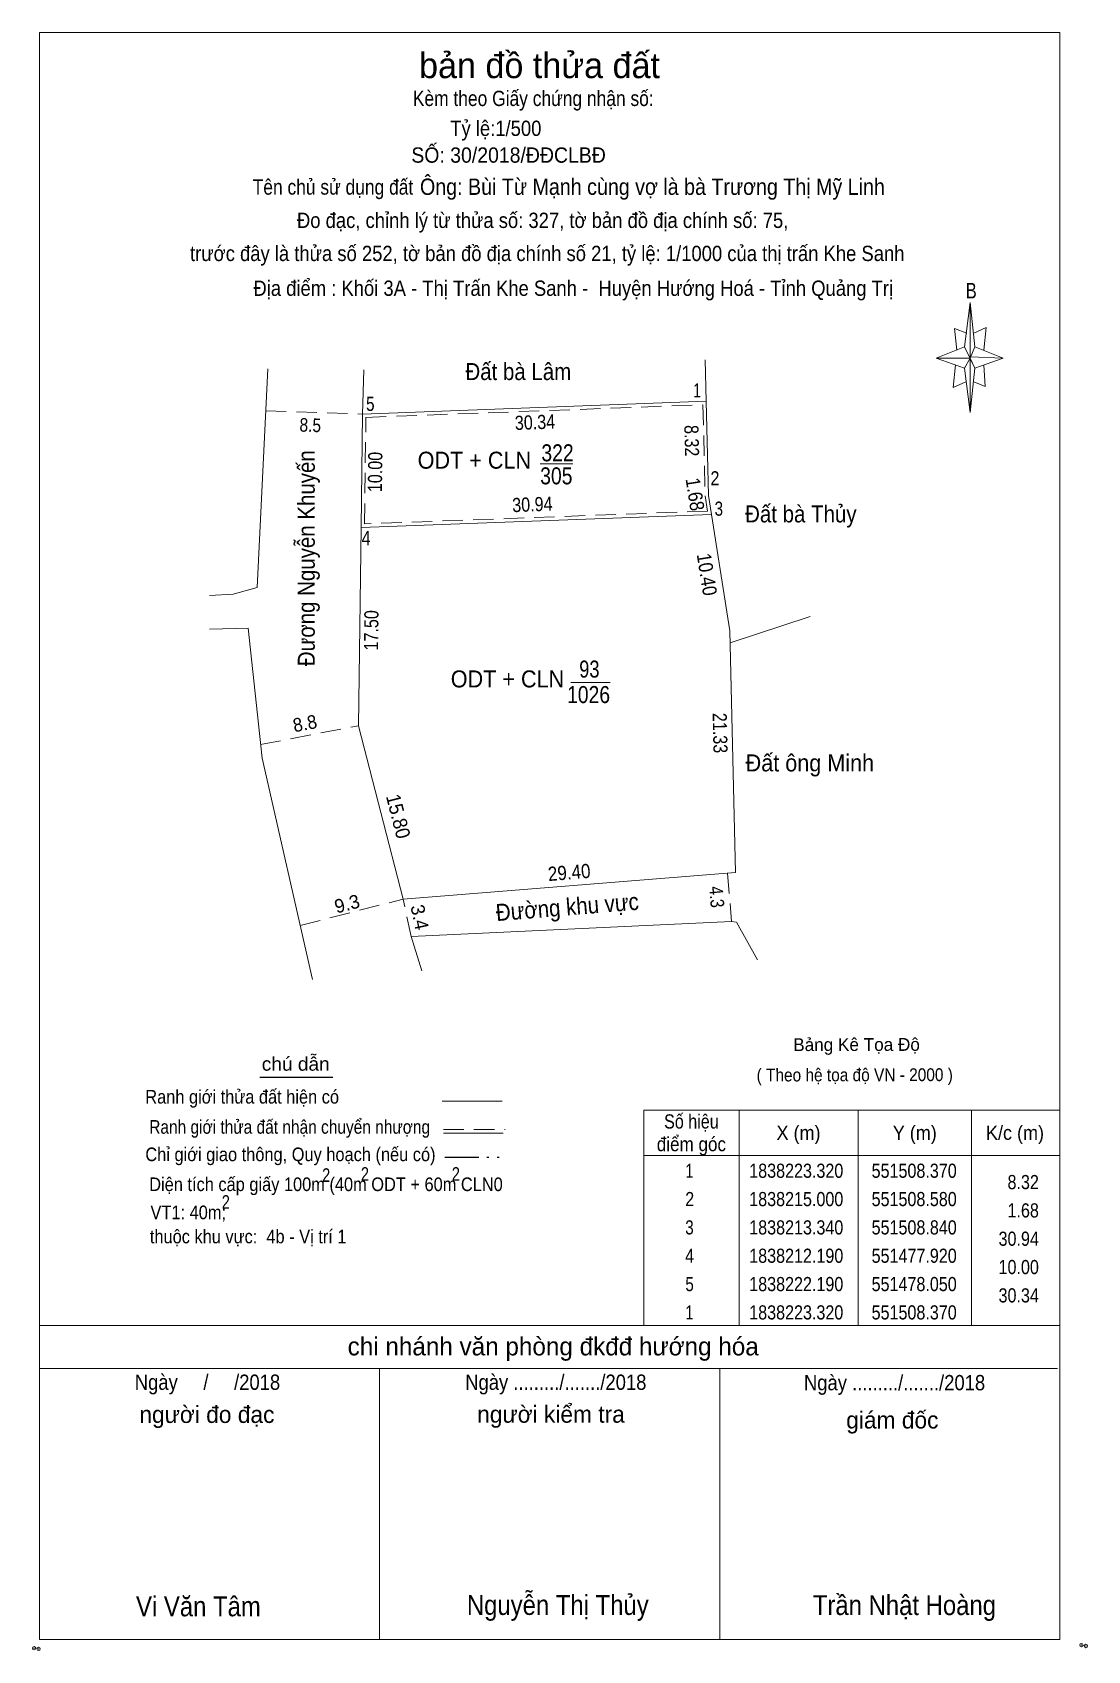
# Model space of a CAD drawing. Header units: metres. Extents: x 550629 to 551542, y 1838112 to 1838258.
# Drawn here: x 551448.9 to 551542, y 1838113.1 to 1838255.9 of the extents above; entities that cross this region are included whole.
import ezdxf
from ezdxf.enums import TextEntityAlignment as Align

# ---------------------------------------------------------------- set-up
doc = ezdxf.new("R2010")
doc.units = ezdxf.units.M
doc.header["$LTSCALE"] = 0.6
doc.header["$PDMODE"] = 32
doc.header["$PDSIZE"] = 0.3
for name, pattern in [('DASH_DOUBLE_DOT', [9.2, 5, -1.2, 0.3, -1.2, 0.3, -1.2]), ('MEDIUM_DASHED', [4.5, 3, -1.5]), ('SHORT_DASHED', [2.7, 1.5, -1.2])]:
    doc.linetypes.add(name, pattern=pattern)
for name, color, linetype, lineweight in [('10', 7, 'Continuous', 13), ('16', 7, 'Continuous', 25), ('2', 7, 'SHORT_DASHED', 13), ('5', 7, 'Continuous', 13), ('55', 7, 'Continuous', 13), ('63', 7, 'Continuous', 13)]:
    doc.layers.add(name, color=color, linetype=linetype, lineweight=lineweight)
doc.layers.add('34', color=7, linetype='Continuous')

msp = doc.modelspace()

# ---------------------------------------------------------------- texts
at = {"layer": '10'}
for s, width, p in [('Đất bà Lâm', 0.9, (551491.795, 1838225.19)), ('322', 0.85, (551495.25, 1838218.02)), ('305', 0.85, (551495.145, 1838215.99)), ('Đất bà Thủy', 0.9, (551516.715, 1838212.63)), ('93', 0.8, (551498.06, 1838198.94)), ('1026', 0.85, (551497.99, 1838196.69)), ('Đất ông Minh', 0.95, (551517.51, 1838190.66))]:
    msp.add_text(s, height=1.5, dxfattribs=dict(at, width=width)).set_placement(p, align=Align.CENTER)
for s, height, width, p in [(' 1', 1.25, 0.75, (551507.92, 1838223.66)), (' 5', 1.25, 0.8, (551479.11, 1838222.47)), ('ODT + CLN', 1.5, 0.95, (551492.92, 1838217.37)), (' 2', 1.25, 0.85, (551509.53, 1838215.9)), (' 3', 1.25, 0.8, (551509.85, 1838213.22)), (' 4', 1.25, 0.85, (551478.76, 1838210.62)), ('ODT + CLN', 1.5, 0.95, (551495.84, 1838198.07))]:
    msp.add_text(s, height=height, dxfattribs=dict(at, width=width)).set_placement(p, align=Align.RIGHT)
for s, height, rotation, width, p in [('8.5', 1.2, 358.051, 0.85, (551473.4246, 1838220.6175)), ('30.34', 1.25, 2.134, 0.85, (551493.2867, 1838220.8485)), ('8.32', 1.25, 271.446, 0.85, (551506.4657, 1838219.8258)), ('Đương Nguyễn Khuyến', 1.5, 90, 0.9, (551473.84, 1838209.47)), ('10.00', 1.25, 89.255, 0.85, (551479.7837, 1838217.0719)), ('1.68', 1.25, 278.902, 0.9, (551506.7692, 1838215.0167)), ('30.94', 1.25, 2.13, 0.85, (551493.0568, 1838213.5983)), ('10.40', 1.25, 278.964, 0.9, (551507.8185, 1838207.9474)), ('17.50', 1.25, 89.28, 0.85, (551479.4429, 1838203.1021)), ('8.8', 1.2, 10.876, 0.95, (551473.0818, 1838194.3082)), ('21.33', 1.25, 271.29, 0.85, (551508.9704, 1838194.0341)), ('15.80', 1.25, 284.406, 0.95, (551480.6018, 1838186.5455)), ('29.40', 1.25, 4.603, 0.9, (551496.3298, 1838181.1298)), ('4.3', 1.2, 274.808, 0.85, (551508.702, 1838179.5353)), ('Đường khu vực', 1.5, 4.603, 0.9, (551496.1698, 1838177.9555))]:
    msp.add_text(s, height=height, rotation=rotation, dxfattribs=dict(at, width=width)).set_placement(p, align=Align.CENTER)
for s, rotation, p in [('9.3', 14.407, (551476.8357, 1838178.3986)), ('3.4', 282.107, (551482.5072, 1838177.6708))]:
    msp.add_text(s, height=1.2, rotation=rotation, dxfattribs=at).set_placement(p, align=Align.CENTER)
at = {"layer": '16', "width": 0.8}
for p in [(551478.265, 1838154.54), (551486.285, 1838154.54), (551474.845, 1838154.44), (551465.995, 1838152.07)]:
    msp.add_text('2', height=1.2, dxfattribs=at).set_placement(p, align=Align.CENTER)
at = {"layer": '2', "width": 0.9}
msp.add_text('Tỷ lệ:1/500', height=1.35, dxfattribs=at).set_placement((551489.81, 1838246.73), align=Align.CENTER)
at = {"layer": '34', "width": 0.9}
msp.add_text('Ông: Bùi Từ Mạnh cùng vợ là bà Trương Thị Mỹ Linh', height=1.44, dxfattribs=at).set_placement((551483.12, 1838241.53))
at = {"layer": '5'}
for s, height, p in [('bản đồ thửa đất', 2.25, (551493.665, 1838251.83)), ('chi nhánh văn phòng đkđđ hướng hóa', 1.6, (551494.87, 1838139.13)), ('người đo đạc', 1.5, (551464.325, 1838133.17)), ('người kiểm tra', 1.5, (551494.675, 1838133.19)), ('giám đốc', 1.5, (551524.785, 1838132.68))]:
    msp.add_text(s, height=height, dxfattribs=at).set_placement(p, align=Align.CENTER)
for s, height, width, p in [('Kèm theo Giấy chứng nhận số: ', 1.35, 0.85, (551493.325, 1838249.37)), ('SỐ: 30/2018/ĐĐCLBĐ', 1.35, 0.95, (551490.935, 1838244.37)), ('Tên chủ sử dụng đất', 1.35, 0.85, (551475.445, 1838241.55)), ('Đo đạc, chỉnh lý từ thửa số: 327, tờ bản đồ địa chính số: 75, ', 1.35, 0.9, (551494.165, 1838238.61)), ('trước đây là thửa số 252, tờ bản đồ địa chính số 21, tỷ lệ: 1/1000 của thị trấn Khe Sanh', 1.35, 0.9, (551494.345, 1838235.69)), ('Địa điểm : Khối 3A - Thị Trấn Khe Sanh -  Huyện Hướng Hoá - Tỉnh Quảng Trị ', 1.35, 0.9, (551496.865, 1838232.62)), ('B', 1.378, 0.8, (551531.74, 1838232.39)), ('chú dẫn', 1.2, 1.05, (551472.16, 1838164.25)), ('Ranh giới thửa đất hiện có ', 1.2, 0.9, (551467.635, 1838161.35)), ('Ranh giới thửa đất nhận chuyển nhượng', 1.2, 0.85, (551471.625, 1838158.69)), ('Chỉ giới giao thông, Quy hoạch (nếu có)', 1.2, 0.9, (551471.695, 1838156.27)), ('Diện tích cấp giấy 100m (40m ODT + 60m CLN0', 1.2, 0.9, (551474.83, 1838153.63)), ('VT1: 40m; ', 1.2, 0.9, (551462.88, 1838151.15)), ('thuộc khu vực:  4b - Vị trí 1', 1.2, 0.9, (551467.965, 1838149.02)), ('Ngày     /     /2018', 1.35, 0.9, (551464.375, 1838136.09)), ('Ngày ........./......./2018', 1.35, 0.9, (551495.1, 1838136.09)), ('Ngày ........./......./2018', 1.35, 0.9, (551524.98, 1838136.05)), ('Vi Văn Tâm', 1.75, 0.9, (551463.575, 1838116.11)), ('Nguyễn Thị Thủy', 1.75, 0.9, (551495.275, 1838116.23)), ('Trần Nhật Hoàng', 1.75, 0.9, (551525.85, 1838116.22))]:
    msp.add_text(s, height=height, dxfattribs=dict(at, width=width)).set_placement(p, align=Align.CENTER)
at = {"layer": '55'}
msp.add_text('Bảng Kê Tọa Độ', height=1.13, rotation=0.127, dxfattribs=at).set_placement((551521.6288, 1838165.9933), align=Align.CENTER)
at = {"layer": '55', "width": 0.9}
msp.add_text('( Theo hệ tọa độ VN - 2000 )', height=1.13, rotation=0.127, dxfattribs=at).set_placement((551521.4688, 1838163.3189), align=Align.CENTER)
at = {"layer": '63'}
for s, width, p in [('Số hiệu', 0.85, (551507.06, 1838159.15)), ('điểm góc', 0.9, (551507.06, 1838157.15)), ('X (m)', 0.95, (551516.51, 1838158.15)), ('Y (m)', 0.95, (551526.765, 1838158.15)), ('K/c (m)', 0.95, (551535.605, 1838158.15)), (' 1', 0.75, (551506.71, 1838154.8)), ('1838223.320', 0.85, (551516.31, 1838154.8)), ('551508.370', 0.85, (551526.71, 1838154.8)), (' 2', 0.85, (551506.715, 1838152.3)), ('1838215.000', 0.85, (551516.31, 1838152.3)), ('551508.580', 0.85, (551526.71, 1838152.3)), (' 3', 0.8, (551506.705, 1838149.8)), ('1838213.340', 0.85, (551516.31, 1838149.8)), ('551508.840', 0.85, (551526.71, 1838149.8)), (' 4', 0.85, (551506.71, 1838147.3)), ('1838212.190', 0.85, (551516.31, 1838147.3)), ('551477.920', 0.85, (551526.71, 1838147.3)), (' 5', 0.8, (551506.715, 1838144.8)), ('1838222.190', 0.85, (551516.31, 1838144.8)), ('551478.050', 0.85, (551526.71, 1838144.8)), (' 1', 0.75, (551506.71, 1838142.3)), ('1838223.320', 0.85, (551516.31, 1838142.3)), ('551508.370', 0.85, (551526.71, 1838142.3))]:
    msp.add_text(s, height=1.25, dxfattribs=dict(at, width=width)).set_placement(p, align=Align.CENTER)
at = {"layer": '63', "width": 0.85}
for s, p in [('8.32', (551537.71, 1838153.8)), ('1.68', (551537.71, 1838151.3)), ('30.94', (551537.71, 1838148.8)), ('10.00', (551537.71, 1838146.3)), ('30.34', (551537.71, 1838143.8))]:
    msp.add_text(s, height=1.25, dxfattribs=at).set_placement(p, align=Align.RIGHT)

# ---------------------------------------------------------------- linework, layer by layer
at = {"layer": '10'}
for p, q in [((551478.05, 1838222.19), (551478.18, 1838226.08)), ((551508.37, 1838223.32), (551508.28, 1838226.97)), ((551493.72, 1838217.81), (551496.61, 1838217.81)), ((551508.84, 1838213.34), (551477.92, 1838212.19)), ((551517.53, 1838204.32), (551510.48, 1838201.99)), ((551510.46, 1838203.07), (551510.94, 1838181.75)), ((551496.42, 1838198.51), (551499.9, 1838198.51)), ((551481.63, 1838179.39), (551477.7, 1838194.69)), ((551481.63, 1838179.39), (551510.94, 1838181.75)), ((551511.04, 1838177.36), (551512.9, 1838174.03))]:
    msp.add_line(p, q, dxfattribs=at)
at = {"layer": '10', "linetype": 'MEDIUM_DASHED'}
for p, q in [((551469.53, 1838222.48), (551478.05, 1838222.19)), ((551469.06, 1838193.03), (551477.7, 1838194.69)), ((551510.24, 1838181.69), (551510.6, 1838177.41)), ((551472.56, 1838177.06), (551481.63, 1838179.39)), ((551482.34, 1838176.08), (551481.63, 1838179.39))]:
    msp.add_line(p, q, dxfattribs=at)
at = {"layer": '10'}
for points in [[(551469.71, 1838226.18), (551468.75, 1838206.89), (551466.64, 1838206.29), (551464.55, 1838206.17)], [(551478.05, 1838222.19), (551508.37, 1838223.32), (551508.58, 1838215)], [(551477.7, 1838194.69), (551477.92, 1838212.19), (551478.05, 1838222.19)], [(551508.58, 1838215), (551508.84, 1838213.34), (551510.46, 1838203.07)], [(551464.54, 1838203.22), (551467.95, 1838203.3), (551469.19, 1838191.84), (551473.65, 1838172.3)], [(551483.29, 1838173.06), (551482.34, 1838176.08), (551510.6, 1838177.41), (551511.04, 1838177.36)]]:
    msp.add_lwpolyline(points, dxfattribs=at)
at = {"layer": '10', "linetype": 'MEDIUM_DASHED'}
msp.add_lwpolyline([(551508.08, 1838223.01), (551508.28, 1838214.97), (551508.49, 1838213.63), (551478.22, 1838212.5), (551478.35, 1838221.9)], close=True, dxfattribs=at)
at = {"layer": '16'}
msp.add_line((551475.44, 1838163.65), (551469, 1838163.65), dxfattribs=at)
at = {"layer": '5'}
for p, q in [((551531.16, 1838228.13), (551531.66, 1838232.03)), ((551531.16, 1838226.23), (551528.66, 1838227.13)), ((551532.06, 1838228.13), (551534.56, 1838227.13)), ((551532.06, 1838226.23), (551531.66, 1838222.33)), ((551532.86, 1838226.53), (551532.96, 1838224.63)), ((551532.96, 1838224.63), (551531.96, 1838225.03)), ((551485.09, 1838161.55), (551490.37, 1838161.55)), ((551485.18, 1838158.75), (551490.46, 1838158.75)), ((551449.56, 1838141.77), (551539.56, 1838141.77)), ((551449.56, 1838137.97), (551539.36, 1838137.97)), ((551449.56, 1838137.97), (551539.36, 1838137.97)), ((551449.56, 1838137.97), (551539.36, 1838137.97)), ((551479.56, 1838114.07), (551479.56, 1838137.97)), ((551509.56, 1838114.07), (551509.56, 1838137.97))]:
    msp.add_line(p, q, dxfattribs=at)
at = {"layer": '5', "linetype": 'MEDIUM_DASHED'}
msp.add_line((551485.18, 1838159.07), (551490.62, 1838159.07), dxfattribs=at)
at = {"layer": '5', "linetype": 'DASH_DOUBLE_DOT', "lineweight": 25}
msp.add_line((551485.3, 1838156.61), (551490.52, 1838156.61), dxfattribs=at)
at = {"layer": '5'}
for points in [[(551449.56, 1838255.87), (551539.56, 1838255.87), (551539.56, 1838114.07), (551449.56, 1838114.07)], [(551531.66, 1838232.03), (551532.06, 1838228.13), (551531.66, 1838227.13)], [(551531.66, 1838227.13), (551528.66, 1838227.13), (551531.16, 1838228.13), (551532.06, 1838226.23), (551534.56, 1838227.13), (551531.66, 1838227.23)], [(551531.66, 1838227.13), (551531.66, 1838222.33), (551531.16, 1838226.23)]]:
    msp.add_lwpolyline(points, close=True, dxfattribs=at)
for points in [[(551531.36, 1838229.33), (551530.26, 1838229.73), (551530.46, 1838227.83)], [(551531.96, 1838229.33), (551533.06, 1838229.83), (551532.86, 1838227.83)], [(551531.66, 1838227.13), (551531.16, 1838228.13), (551528.66, 1838227.13)], [(551531.66, 1838227.13), (551532.06, 1838226.23), (551534.56, 1838227.13)], [(551530.36, 1838226.53), (551530.16, 1838224.53), (551531.26, 1838225.03)], [(551539.56, 1838114.07), (551449.56, 1838114.07), (551449.56, 1838137.97)]]:
    msp.add_lwpolyline(points, dxfattribs=at)
for p in [(551449.08, 1838113.29), (551449.48, 1838113.23), (551541.46, 1838113.57), (551541.86, 1838113.49)]:
    msp.add_point(p, dxfattribs=at)
at = {"layer": '63'}
for p, q in [((551511.26, 1838160.77), (551511.26, 1838141.77)), ((551521.76, 1838160.77), (551521.76, 1838141.77)), ((551531.76, 1838160.77), (551531.76, 1838141.77)), ((551502.86, 1838156.77), (551539.56, 1838156.77))]:
    msp.add_line(p, q, dxfattribs=at)
msp.add_lwpolyline([(551502.86, 1838160.77), (551539.56, 1838160.77), (551539.56, 1838141.77), (551502.86, 1838141.77)], close=True, dxfattribs=at)

msp.set_redraw_order([(e.dxf.handle, doc.entitydb.next_handle()) for e in msp.query("TEXT MTEXT ATTDEF DIMENSION ARC_DIMENSION")])  # texts and dimensions are drawn at this point

doc.saveas('drawing.dxf')
